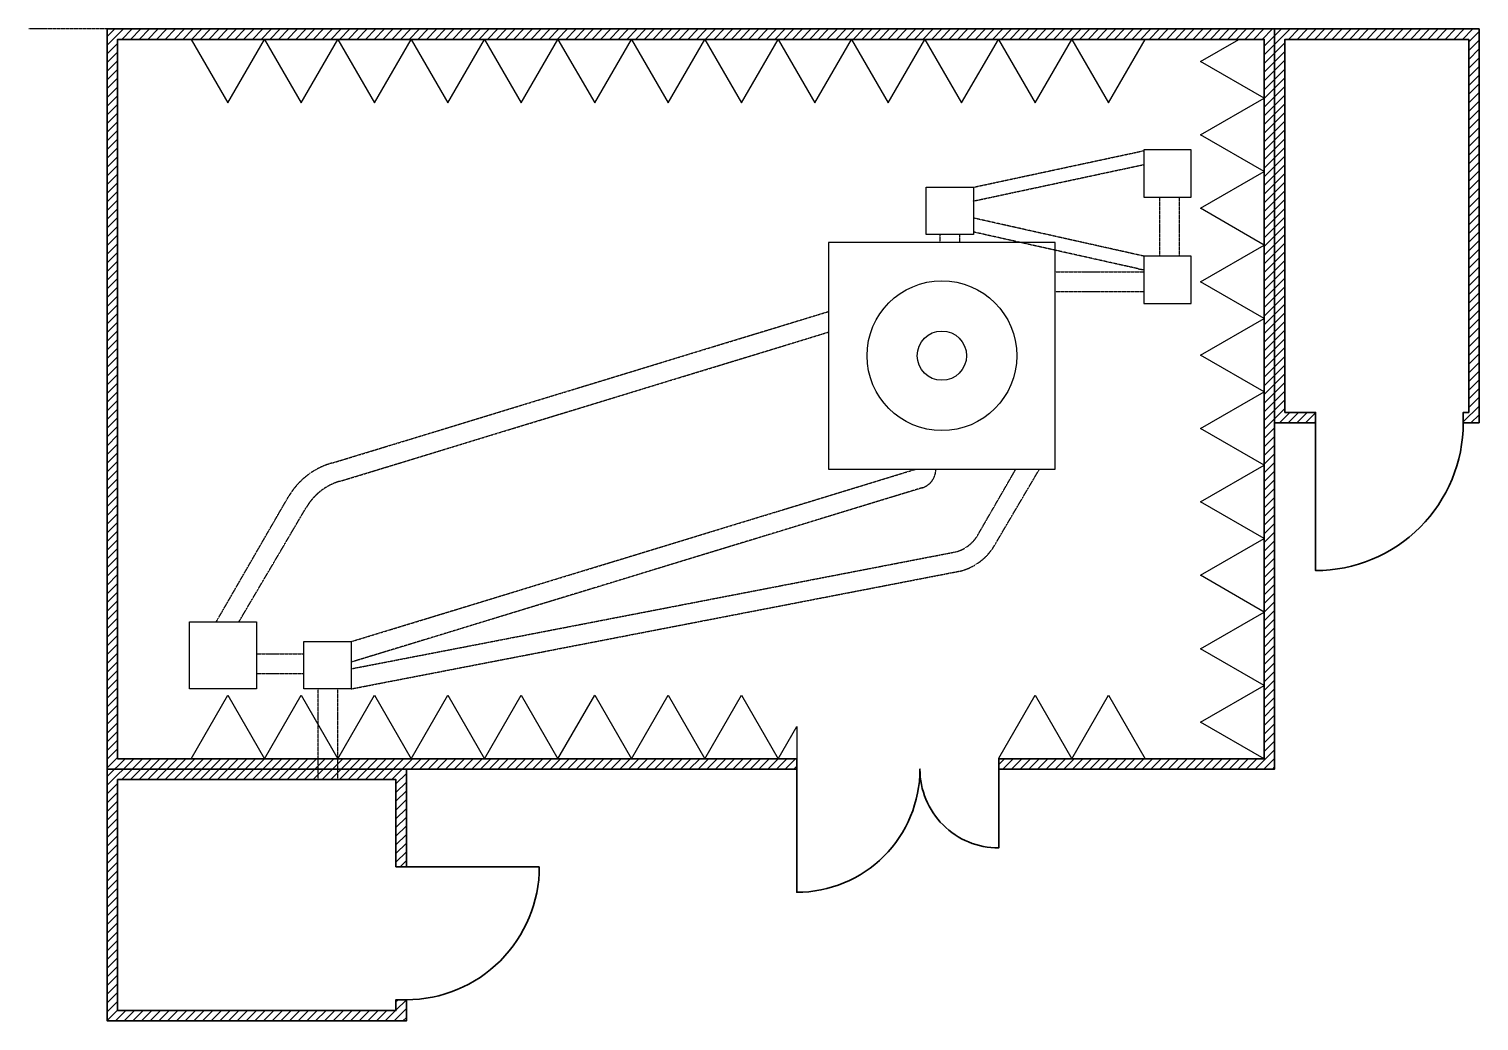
# Model space of a CAD drawing. Header units: millimetres. Extents: x 520 to 59890, y 214 to 19944.
# Drawn here: x 45169 to 59890, y 6321 to 16390 of the extents above; entities that cross this region are included whole.
import ezdxf

# ---------------------------------------------------------------- set-up
doc = ezdxf.new("R2010")
doc.units = ezdxf.units.MM
doc.header["$MEASUREMENT"] = 0
doc.linetypes.add('CENTER', pattern=[2, 1.25, -0.25, 0.25, -0.25])
for name, color, linetype, lineweight in [('Items', 130, 'Continuous', 25), ('Linea discontinua', 10, 'CENTER', 25), ('Linea fina', 90, 'Continuous', 25), ('Linea gorda', 94, 'Continuous', 35)]:
    doc.layers.add(name, color=color, linetype=linetype, lineweight=lineweight)

msp = doc.modelspace()

# ---------------------------------------------------------------- hatches: boundary and pattern name
at = {"layer": 'Linea fina', "true_color": 0xed1f24}
h = msp.add_hatch(dxfattribs=at)
h.set_pattern_fill('ANSI31', color=240, scale=500, style=0)
h.set_pattern_definition([(45, (44171.604, 6213.85), (-44.19417, 44.19417), [])])
h.paths.add_polyline_path([(46069, 12393), (46069, 16285), (49000, 16285), (57709, 16285), (57709, 12393), (57709, 8982), (49000, 8982), (46069, 8982)], flags=16)
h.paths.add_polyline_path([(48895, 8772), (48895, 6426), (46069, 6426), (46069, 8772)], flags=16)
h.paths.add_polyline_path([(58230, 12393), (58230, 12498), (57919, 12498), (57919, 16285), (59785, 16285), (59785, 12498), (59730, 12498), (59730, 12393), (59890, 12393), (59890, 16390), (45964, 16390), (45964, 6321), (49000, 6321), (49000, 6537), (48895, 6537), (48895, 7887), (49000, 7887), (49000, 8877), (52964, 8877), (52964, 8982), (55014, 8982), (55014, 8877), (57814, 8877), (57814, 12393)])

# ---------------------------------------------------------------- linework, layer by layer
at = {"layer": 'Items'}
for points in [[(56488, 15164), (56488, 14684), (56968, 14684), (56968, 15164)], [(56488, 14084), (56488, 13604), (56968, 13604), (56968, 14084)], [(46799, 10372), (47480, 10372), (47480, 9692), (46799, 9692)], [(47960, 10172), (48440, 10172), (48440, 9692), (47960, 9692)]]:
    msp.add_lwpolyline(points, close=True, dxfattribs=at)
msp.add_lwpolyline([(54277, 14304), (54277, 14784), (54758, 14784), (54758, 14304)], dxfattribs=at)
msp.add_circle((54437, 13074), 250, dxfattribs=at)
at = {"layer": 'Linea discontinua'}
for p, q in [((45964, 16390), (45169, 16390)), ((54758, 14784), (56488, 15155)), ((54758, 14644), (56488, 15014)), ((56488, 14084), (54761, 14470)), ((54417, 14304), (54417, 14224)), ((54618, 14224), (54618, 14304)), ((56430, 13956), (54758, 14329)), ((56430, 13956), (56488, 13946)), ((48251, 11986), (53287, 13523)), ((48321, 11798), (53287, 13314)), ((48440, 10172), (54175, 11923)), ((54802, 11254), (55188, 11923)), ((54975, 11154), (55428, 11923))]:
    msp.add_line(p, q, dxfattribs=at)
for points in [[(56650, 14084), (56650, 14484), (56650, 14684)], [(56850, 14084), (56850, 14484), (56850, 14684)], [(55588, 13925), (55988, 13925), (56488, 13925)], [(55588, 13725), (55988, 13725), (56488, 13725)], [(47070, 10372), (47128, 10472), (47514, 11142), (47802, 11640)], [(54235, 11732), (48499, 9981), (48440, 9963)], [(47300, 10372), (47754, 11142), (47983, 11532)], [(48440, 9896), (54289, 11027), (54584, 11084)], [(48440, 9692), (54328, 10831), (54622, 10888)], [(47480, 10048), (47880, 10048), (47960, 10048)], [(47480, 9848), (47880, 9848), (47960, 9848)], [(48105, 8772), (48105, 9172), (48105, 9692)], [(48305, 8772), (48305, 9172), (48305, 9692)]]:
    msp.add_lwpolyline(points, dxfattribs=at)
for centre, radius, start, end in [((48447, 11267), 745, 105.2878, 150), ((48486, 11242), 580, 106.5495, 150), ((54176, 11923), 200, 286.7666, 0), ((54483, 11438), 368, 285.8775, 330), ((54483, 11438), 568, 284.213, 330)]:
    msp.add_arc(centre, radius, start, end, dxfattribs=at)
at = {"layer": 'Linea fina'}
for p, q in [((54758, 14304), (54277, 14304)), ((52964, 9309), (52964, 8982))]:
    msp.add_line(p, q, dxfattribs=at)
for points in [[(46814, 16285), (47187, 15640), (47559, 16285), (47932, 15640), (48304, 16285), (48677, 15640), (49049, 16285), (49422, 15640), (49794, 16285), (50167, 15640), (50539, 16285), (50912, 15640), (51285, 16285), (51657, 15640), (52030, 16285), (52402, 15640), (52775, 16285), (53147, 15640), (53520, 16285), (53892, 15640), (54265, 16285), (54637, 15640), (55010, 16285), (55383, 15640), (55755, 16285), (56128, 15640), (56500, 16285)], [(57709, 8982), (57063, 9354), (57709, 9727), (57063, 10100), (57709, 10472), (57063, 10845), (57709, 11217), (57063, 11590), (57709, 11962), (57063, 12335), (57709, 12707), (57063, 13080), (57709, 13452), (57063, 13825), (57709, 14197), (57063, 14570), (57709, 14943), (57063, 15315), (57709, 15688), (57063, 16060), (57453, 16285)], [(46814, 8982), (47187, 9627), (47559, 8982), (47932, 9627), (48304, 8982), (48677, 9627), (49049, 8982), (49422, 9627), (49794, 8982), (50167, 9627), (50539, 8982), (50912, 9627), (51285, 8982), (51657, 9627), (52030, 8982), (52402, 9627), (52775, 8982), (52964, 9309)], [(55014, 8988), (55383, 9627), (55755, 8982), (56128, 9627), (56500, 8982)]]:
    msp.add_lwpolyline(points, dxfattribs=at)
msp.add_lwpolyline([(53287, 14224), (53287, 11923), (55588, 11923), (55588, 14224)], close=True, dxfattribs=at)
msp.add_circle((54437, 13074), 760, dxfattribs=at)
at = {"layer": 'Linea gorda'}
for p, q in [((57814, 12393), (57814, 16390)), ((49000, 8877), (45964, 8877))]:
    msp.add_line(p, q, dxfattribs=at)
for points in [[(49000, 6537), (49000, 6321), (45964, 6321), (45964, 8877), (45964, 12393), (45964, 16390), (49000, 16390), (57814, 16390), (59890, 16390), (59890, 12393), (59730, 12393)], [(58230, 12393), (57814, 12393), (57814, 8877), (55014, 8877)], [(52964, 8982), (52964, 8877), (49000, 8877), (49000, 7887)]]:
    msp.add_lwpolyline(points, dxfattribs=at)
msp.add_lwpolyline([(52964, 8982), (49000, 8982), (46069, 8982), (46069, 12393), (46069, 16285), (49000, 16285), (57709, 16285), (57709, 12393), (57709, 8982), (55014, 8982), (55014, 8877), (55014, 8077, -0.414214), (54214, 8877, -0.414214), (52964, 7627), (52964, 8877)], format="xyb", dxfattribs=at)
for points in [[(58230, 12393), (58230, 12498), (57919, 12498), (57919, 16285), (59785, 16285), (59785, 12498), (59730, 12498), (59730, 12393, -0.414214), (58230, 10893)], [(50350, 7887, -0.414214), (49000, 6537), (48895, 6537), (48895, 6426), (46069, 6426), (46069, 8772), (48895, 8772), (48895, 7887), (49000, 7887)]]:
    msp.add_lwpolyline(points, format="xyb", close=True, dxfattribs=at)

doc.saveas('drawing.dxf')
